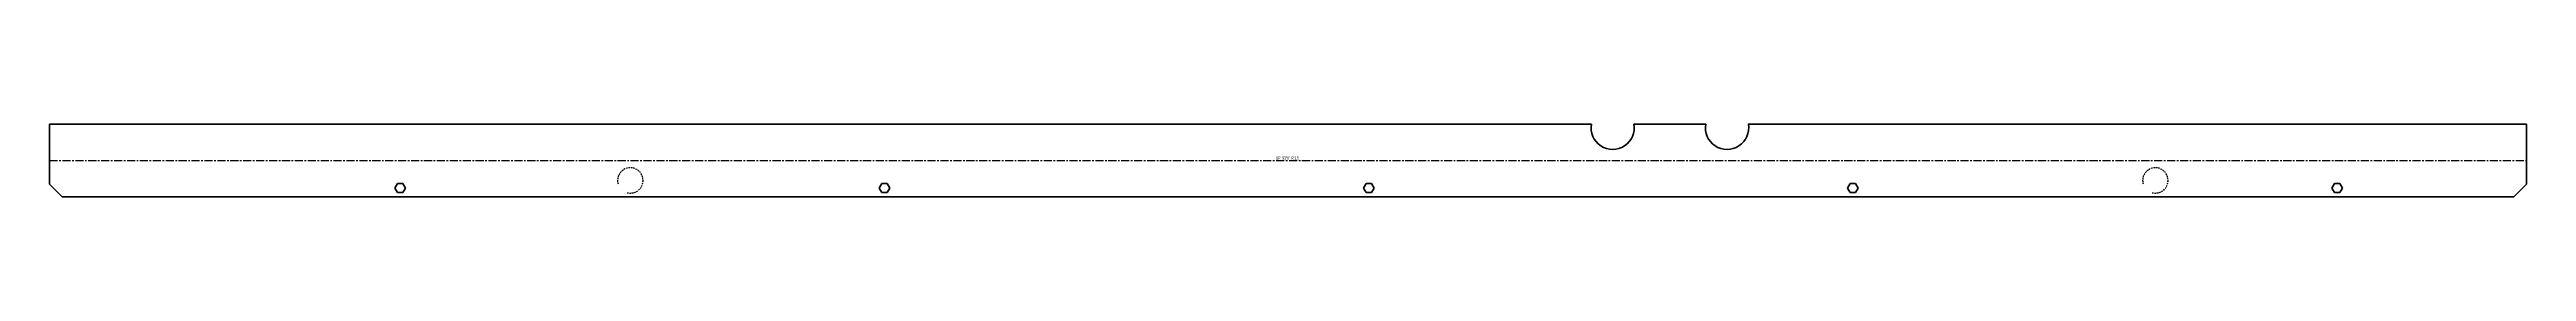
# Model space of a CAD drawing. Header units: millimetres. Extents: x -1419 to 1914, y -1040 to 2564.
# Drawn here: x -35 to 1914, y 2325 to 2383 of the extents above; entities that cross this region are included whole.
import ezdxf

# ---------------------------------------------------------------- set-up
doc = ezdxf.new("R2010")
doc.units = ezdxf.units.MM
doc.linetypes.add('CENTER', pattern=[10.16, 6.35, -1.27, 1.27, -1.27])
doc.linetypes.add('HIDDEN', pattern=[1.905, 1.27, -0.635])
doc.layers.add('FORMAT', color=7, linetype='Continuous')
doc.styles.add('SLDTEXTSTYLE0', font='TXT', dxfattribs={"width": 0.572187})

msp = doc.modelspace()

# ---------------------------------------------------------------- linework, layer by layer
at = {"color": 7, "linetype": 'Continuous', "lineweight": 35}
for p, q in [((-34.6, 2382.7), (-34.6, 2335.2)), ((-34.6, 2382.7), (1178.7, 2382.7)), ((1212.1, 2382.7), (1268.7, 2382.7)), ((1302.1, 2382.7), (1914.4, 2382.7)), ((1914.4, 2382.7), (1914.4, 2335.2)), ((-34.6, 2335.2), (-24.6, 2325.2)), ((-24.6, 2325.2), (1904.4, 2325.2)), ((239.3, 2335.8), (237.2, 2332.2)), ((237.2, 2332.2), (239.3, 2328.6)), ((243.5, 2335.8), (239.3, 2335.8)), ((239.3, 2328.6), (243.5, 2328.6)), ((245.6, 2332.2), (243.5, 2335.8)), ((243.5, 2328.6), (245.6, 2332.2)), ((620.3, 2335.8), (618.2, 2332.2)), ((618.2, 2332.2), (620.3, 2328.6)), ((624.5, 2335.8), (620.3, 2335.8)), ((620.3, 2328.6), (624.5, 2328.6)), ((626.6, 2332.2), (624.5, 2335.8)), ((624.5, 2328.6), (626.6, 2332.2)), ((1001.3, 2335.8), (999.2, 2332.2)), ((999.2, 2332.2), (1001.3, 2328.6)), ((1005.5, 2335.8), (1001.3, 2335.8)), ((1001.3, 2328.6), (1005.5, 2328.6)), ((1007.6, 2332.2), (1005.5, 2335.8)), ((1005.5, 2328.6), (1007.6, 2332.2)), ((1382.3, 2335.8), (1380.2, 2332.2)), ((1380.2, 2332.2), (1382.3, 2328.6)), ((1386.5, 2335.8), (1382.3, 2335.8)), ((1382.3, 2328.6), (1386.5, 2328.6)), ((1388.6, 2332.2), (1386.5, 2335.8)), ((1386.5, 2328.6), (1388.6, 2332.2)), ((1763.3, 2335.8), (1761.2, 2332.2)), ((1761.2, 2332.2), (1763.3, 2328.6)), ((1767.5, 2335.8), (1763.3, 2335.8)), ((1763.3, 2328.6), (1767.5, 2328.6)), ((1769.6, 2332.2), (1767.5, 2335.8)), ((1767.5, 2328.6), (1769.6, 2332.2)), ((1904.4, 2325.2), (1914.4, 2335.2))]:
    msp.add_line(p, q, dxfattribs=at)
at = {"color": 7, "linetype": 'CENTER'}
msp.add_line((-34.6, 2353.9), (1914.4, 2353.9), dxfattribs=at)
at = {"color": 7, "linetype": 'Continuous', "lineweight": 35}
for centre in [(1195.4, 2379.7), (1285.4, 2379.7)]:
    msp.add_arc(centre, 17, 169.8358, 10.1642, dxfattribs=at)
at = {"layer": 'FORMAT', "linetype": 'HIDDEN'}
for centre in [(422.4, 2338.2), (1622.4, 2338.2)]:
    msp.add_arc(centre, 10, 255, 195, dxfattribs=at)

# ---------------------------------------------------------------- texts
at = {"layer": 'FORMAT', "insert": (939.5, 2357.3), "char_height": 2.646, "attachment_point": 2, "style": 'SLDTEXTSTYLE0'}
msp.add_mtext("UP  90°0'  R 1.5", dxfattribs=at)

doc.saveas('drawing.dxf')
